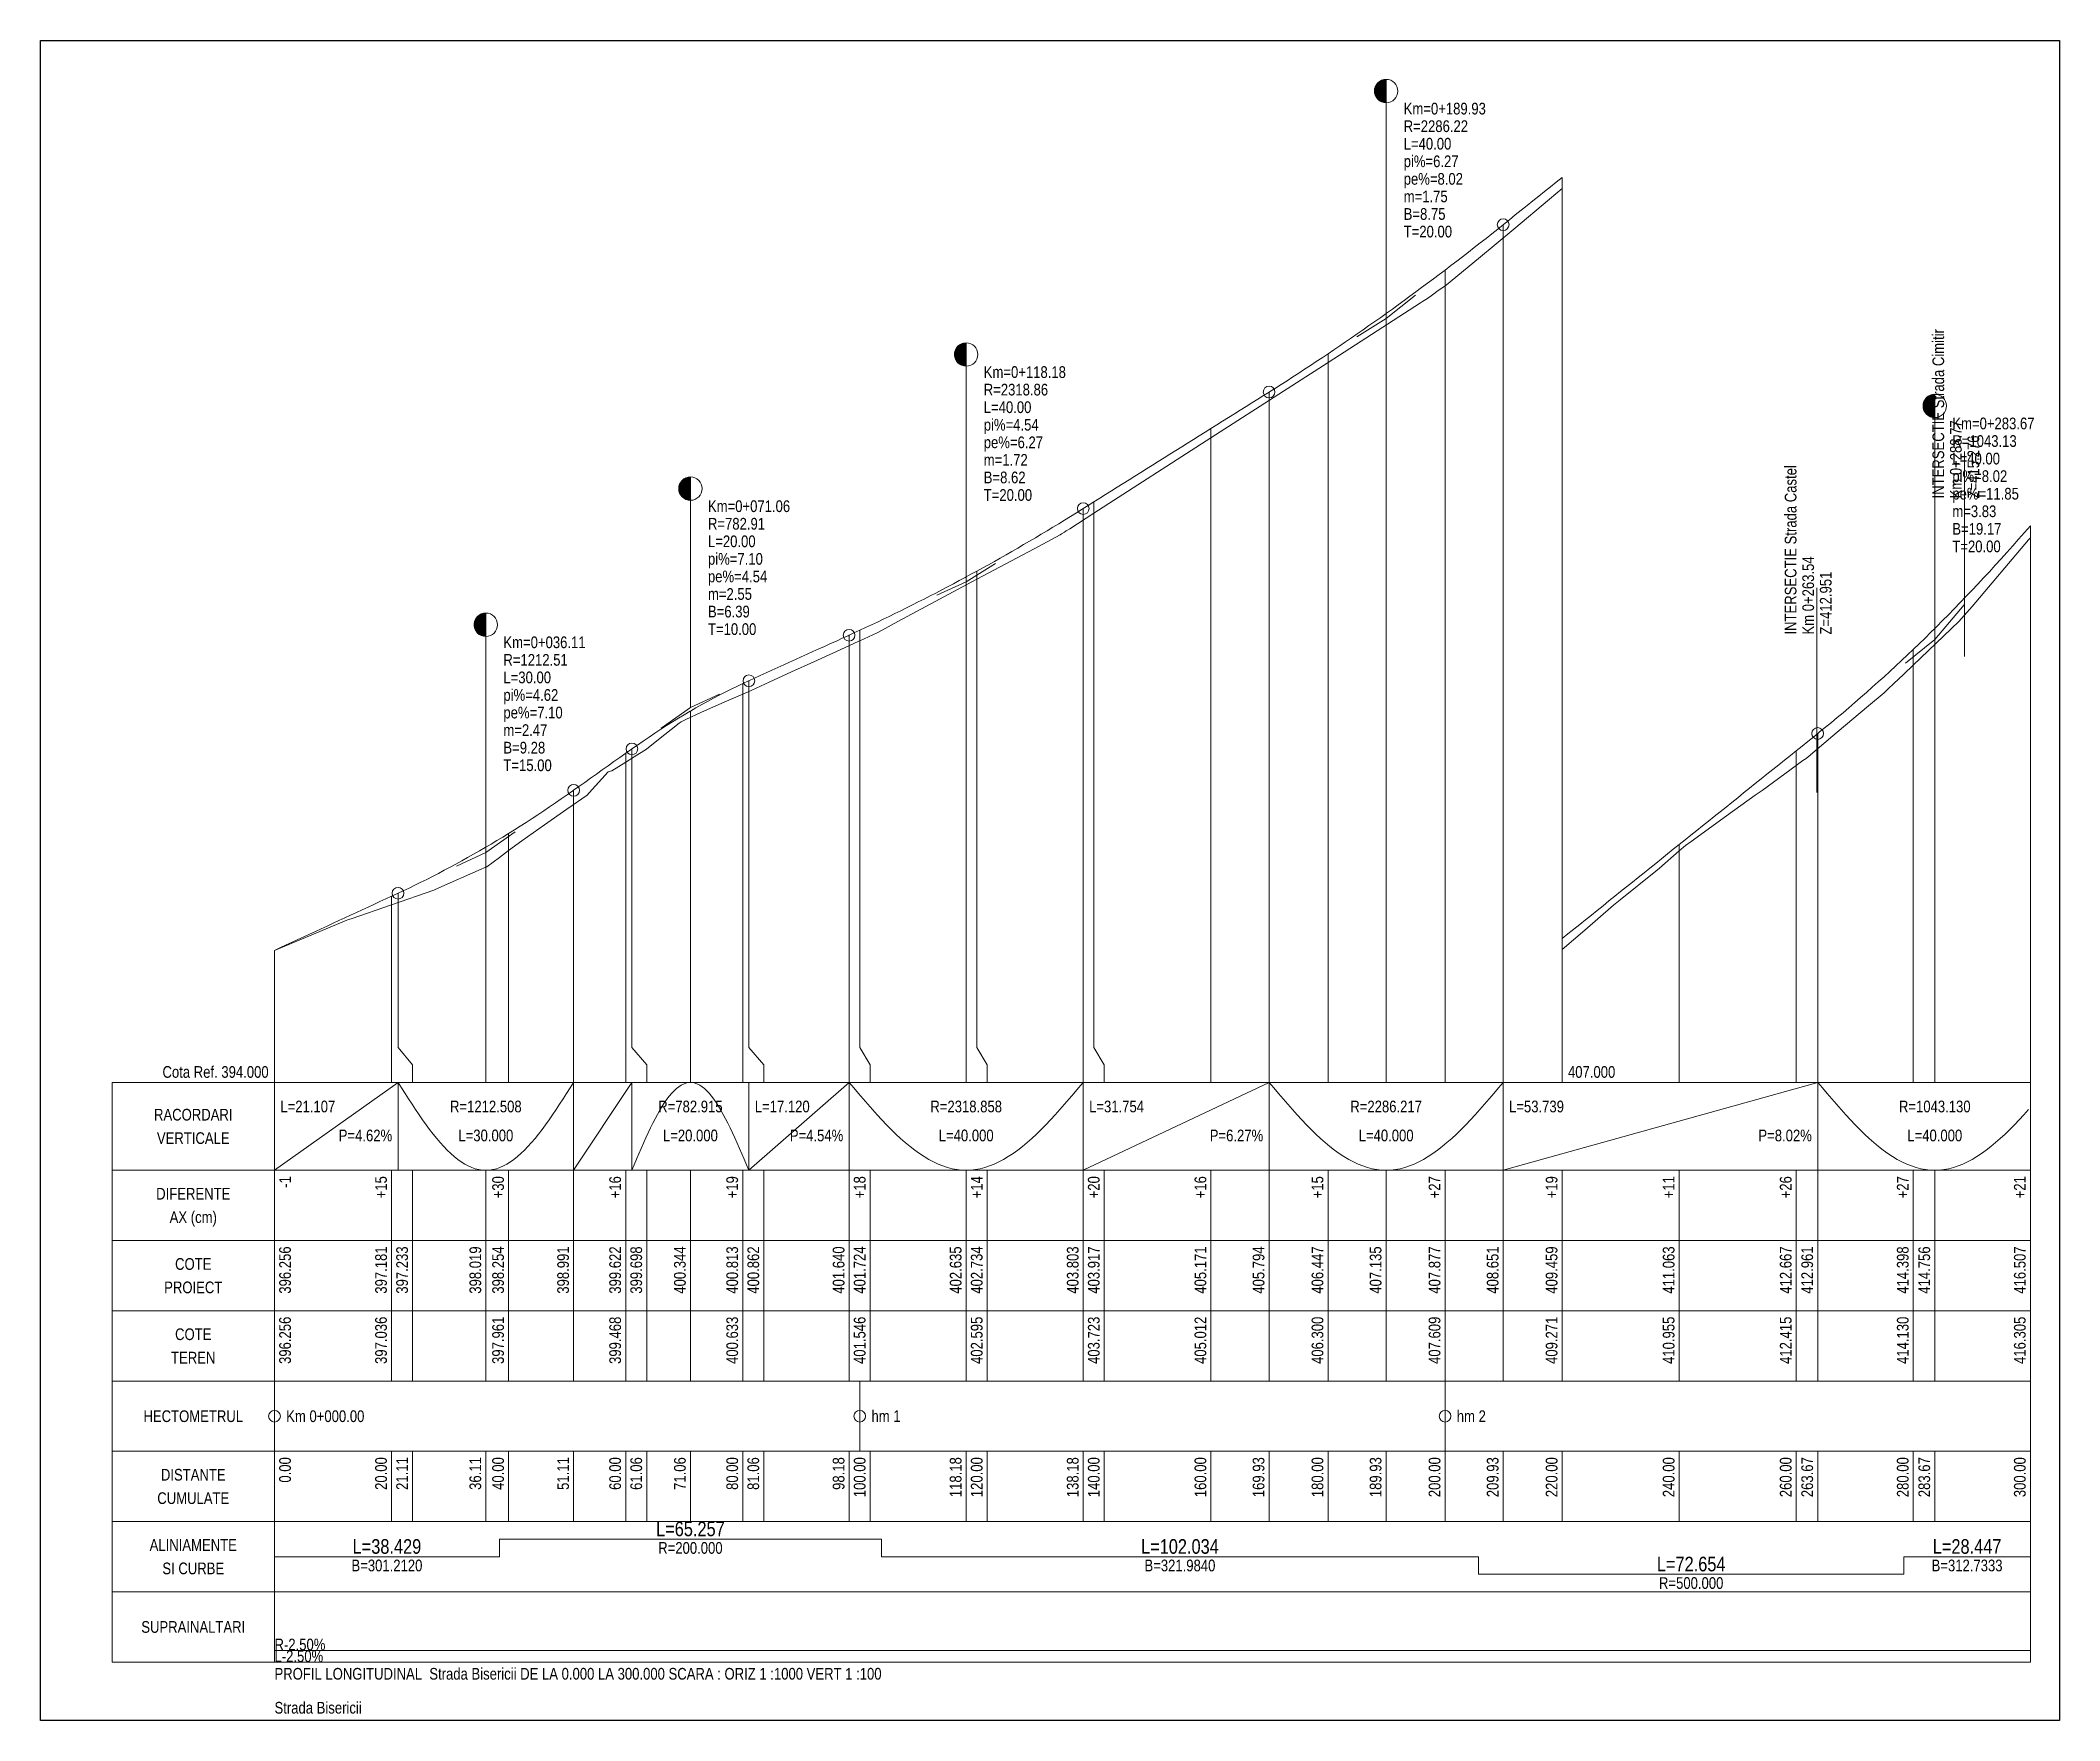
# Model space of a CAD drawing. Extents: x -600 to 1621, y -3670 to 287.
# Drawn here: x 0 to 345, y -734 to -447 of the extents above; entities that cross this region are included whole.
import ezdxf
from ezdxf.enums import TextEntityAlignment as Align

# ---------------------------------------------------------------- set-up
doc = ezdxf.new("R2010")
doc.units = 0
doc.layers.add('ARD-No Plot', color=7, linetype='Continuous', lineweight=0, plot=False)
doc.layers.add('Cartus', color=8, linetype='Continuous')
for name, color, linetype, lineweight in [('L-C. Ref', 7, 'Continuous', 0), ('L-cote-ex', 7, 'Continuous', 0), ('L-Cote-Pr', 7, 'Continuous', 0), ('L-Curbe', 7, 'Continuous', 0), ('L-Cut-Fill', 7, 'Continuous', 0), ('L-Design', 7, 'Continuous', 0), ('L-Exist', 7, 'Continuous', 0), ('L-Intersectii', 7, 'Continuous', 0), ('L-LINES', 7, 'Continuous', 0), ('L-Pante-Tran', 7, 'Continuous', 0), ('L-rac-Vert', 7, 'Continuous', 0), ('L-TEXT', 7, 'Continuous', 0)]:
    doc.layers.add(name, color=color, linetype=linetype, lineweight=lineweight)
doc.styles.add('Arial', font='arial.ttf', dxfattribs={"width": 0.8})

msp = doc.modelspace()

# ---------------------------------------------------------------- texts
at = {"layer": 'ARD-No Plot', "style": 'Arial', "width": 0.8}
msp.add_text('Strada Bisericii', height=2, dxfattribs=at).set_placement((40, -732.82))
at = {"layer": 'L-C. Ref', "style": 'Arial', "width": 0.8}
msp.add_text('Cota Ref. 394.000', height=2, dxfattribs=at).set_placement((39, -624.22), align=Align.RIGHT)
msp.add_text('407.000', height=2, dxfattribs=at).set_placement((261, -624.22))
at = {"layer": 'L-cote-ex', "style": 'Arial', "width": 0.8}
for s, p in [('396.256', (42.8, -665.02)), ('396.256', (42.8, -665.02)), ('396.256', (42.8, -665.02)), ('397.036', (59.2, -665.02)), ('397.961', (79.2, -665.02)), ('399.468', (99.2, -665.02)), ('400.633', (119.2, -665.02)), ('401.546', (140.98, -665.02)), ('402.595', (160.98, -665.02)), ('403.723', (180.98, -665.02)), ('405.012', (199.2, -665.02)), ('406.300', (219.2, -665.02)), ('407.609', (239.2, -665.02)), ('409.271', (259.2, -665.02)), ('410.955', (279.2, -665.02)), ('412.415', (299.2, -665.02)), ('414.130', (319.2, -665.02)), ('416.305', (339.2, -665.02))]:
    msp.add_text(s, height=2, rotation=90, dxfattribs=at).set_placement(p, align=Align.RIGHT)
at = {"layer": 'L-Cote-Pr', "style": 'Arial', "width": 0.8}
for s, p in [('COTE', (26.12, -657.02)), ('PROIECT', (26.12, -661.02))]:
    msp.add_text(s, height=2, dxfattribs=at).set_placement(p, align=Align.CENTER)
for s, p in [('396.256', (42.8, -653.02)), ('397.181', (59.2, -653.02)), ('397.233', (62.8, -653.02)), ('398.019', (75.31, -653.02)), ('398.254', (79.2, -653.02)), ('398.991', (90.31, -653.02)), ('399.622', (99.2, -653.02)), ('399.698', (102.8, -653.02)), ('400.344', (110.26, -653.02)), ('400.813', (119.2, -653.02)), ('400.862', (122.8, -653.02)), ('401.640', (137.38, -653.02)), ('401.724', (140.98, -653.02)), ('402.635', (157.38, -653.02)), ('402.734', (160.98, -653.02)), ('403.803', (177.38, -653.02)), ('403.917', (180.98, -653.02)), ('405.171', (199.2, -653.02)), ('405.794', (209.13, -653.02)), ('406.447', (219.2, -653.02)), ('407.135', (229.13, -653.02)), ('407.877', (239.2, -653.02)), ('408.651', (249.13, -653.02)), ('409.459', (259.2, -653.02)), ('411.063', (279.2, -653.02)), ('412.667', (299.2, -653.02)), ('412.961', (302.87, -653.02)), ('414.398', (319.2, -653.02)), ('414.756', (322.87, -653.02)), ('416.507', (339.2, -653.02))]:
    msp.add_text(s, height=2, rotation=90, dxfattribs=at).set_placement(p, align=Align.RIGHT)
at = {"layer": 'L-Cut-Fill', "style": 'Arial', "width": 0.8}
for s, p in [('-1', (42.8, -641.02)), ('+15', (59.2, -641.02)), ('+30', (79.2, -641.02)), ('+16', (99.2, -641.02)), ('+19', (119.2, -641.02)), ('+18', (140.98, -641.02)), ('+14', (160.98, -641.02)), ('+20', (180.98, -641.02)), ('+16', (199.2, -641.02)), ('+15', (219.2, -641.02)), ('+27', (239.2, -641.02)), ('+19', (259.2, -641.02)), ('+11', (279.2, -641.02)), ('+26', (299.2, -641.02)), ('+27', (319.2, -641.02)), ('+21', (339.2, -641.02))]:
    msp.add_text(s, height=2, rotation=90, dxfattribs=at).set_placement(p, align=Align.RIGHT)
for s, p in [('DIFERENTE', (26.12, -645.02)), ('AX (cm)', (26.12, -649.02))]:
    msp.add_text(s, height=2, dxfattribs=at).set_placement(p, align=Align.CENTER)
at = {"layer": 'L-Intersectii', "style": 'Arial', "width": 0.8}
for s, p in [('INTERSECTIE Strada Cimitir', (325.27, -525.26)), ('Km 0+288.77', (328.27, -525.26)), ('Z=415.276', (331.27, -525.26)), ('INTERSECTIE Strada Castel', (300.04, -548.51)), ('Km 0+263.54', (303.04, -548.51)), ('Z=412.951', (306.04, -548.51))]:
    msp.add_text(s, height=2, rotation=90, dxfattribs=at).set_placement(p)
at = {"layer": 'L-rac-Vert', "style": 'Arial', "width": 0.8}
for s, p in [('Km=0+189.93', (232.93, -459.67)), ('R=2286.22', (232.93, -462.67)), ('L=40.00', (232.93, -465.67)), ('pi%=6.27', (232.93, -468.67)), ('pe%=8.02', (232.93, -471.67)), ('m=1.75', (232.93, -474.67)), ('B=8.75', (232.93, -477.67)), ('T=20.00', (232.93, -480.67)), ('Km=0+118.18', (161.18, -504.67)), ('R=2318.86', (161.18, -507.67)), ('L=40.00', (161.18, -510.67)), ('pi%=4.54', (161.18, -513.67)), ('Km=0+283.67', (326.67, -513.45)), ('pe%=6.27', (161.18, -516.67)), ('R=1043.13', (326.67, -516.45)), ('L=40.00', (326.67, -519.45)), ('m=1.72', (161.18, -519.67)), ('B=8.62', (161.18, -522.67)), ('pi%=8.02', (326.67, -522.45)), ('T=20.00', (161.18, -525.67)), ('pe%=11.85', (326.67, -525.45)), ('Km=0+071.06', (114.06, -527.58)), ('m=3.83', (326.67, -528.45)), ('R=782.91', (114.06, -530.58)), ('B=19.17', (326.67, -531.45)), ('pi%=7.10', (114.06, -536.58)), ('L=20.00', (114.06, -533.58)), ('T=20.00', (326.67, -534.45)), ('pe%=4.54', (114.06, -539.58)), ('m=2.55', (114.06, -542.58)), ('B=6.39', (114.06, -545.58)), ('T=10.00', (114.06, -548.58)), ('Km=0+036.11', (79.11, -550.83)), ('R=1212.51', (79.11, -553.83)), ('L=30.00', (79.11, -556.83)), ('pi%=4.62', (79.11, -559.83)), ('pe%=7.10', (79.11, -562.83)), ('m=2.47', (79.11, -565.83)), ('B=9.28', (79.11, -568.83)), ('T=15.00', (79.11, -571.83)), ('L=21.107', (41, -630.12)), ('L=17.120', (122.06, -630.12)), ('L=31.754', (179.18, -630.12)), ('L=53.739', (250.93, -630.12))]:
    msp.add_text(s, height=2, dxfattribs=at).set_placement(p)
for s, p in [('RACORDARI', (26.12, -631.52)), ('R=1212.508', (76.11, -630.12)), ('R=782.915', (111.06, -630.12)), ('R=2318.858', (158.18, -630.12)), ('R=2286.217', (229.93, -630.12)), ('R=1043.130', (323.67, -630.12)), ('VERTICALE', (26.12, -635.52)), ('L=30.000', (76.11, -635.07)), ('L=20.000', (111.06, -635.07)), ('L=40.000', (158.18, -635.07)), ('L=40.000', (229.93, -635.07)), ('L=40.000', (323.67, -635.07))]:
    msp.add_text(s, height=2, dxfattribs=at).set_placement(p, align=Align.CENTER)
for s, p in [('P=4.62%', (60.11, -635.07)), ('P=4.54%', (137.18, -635.07)), ('P=6.27%', (208.93, -635.07)), ('P=8.02%', (302.67, -635.07))]:
    msp.add_text(s, height=2, dxfattribs=at).set_placement(p, align=Align.RIGHT)
at = {"layer": 'L-TEXT', "style": 'Arial', "width": 0.8}
for s, p in [('COTE', (26.12, -669.02)), ('TEREN', (26.12, -673.02)), ('HECTOMETRUL', (26.12, -683.02)), ('DISTANTE', (26.12, -693.02)), ('CUMULATE', (26.12, -697.02)), ('ALINIAMENTE', (26.12, -705.02)), ('SI CURBE', (26.12, -709.02)), ('SUPRAINALTARI', (26.12, -719.02))]:
    msp.add_text(s, height=2, dxfattribs=at).set_placement(p, align=Align.CENTER)
for s, p in [('Km 0+000.00', (42, -683.02)), ('hm 1', (142, -683.02)), ('hm 2', (242, -683.02)), ('R-2.50%', (40, -722.02)), ('L-2.50%', (40, -724.02)), ('PROFIL LONGITUDINAL  Strada Bisericii DE LA 0.000 LA 300.000 SCARA : ORIZ 1 :1000 VERT 1 :100', (40, -727.02))]:
    msp.add_text(s, height=2, dxfattribs=at).set_placement(p)
for s, p in [('0.00', (42.8, -689.02)), ('20.00', (59.2, -689.02)), ('21.11', (62.8, -689.02)), ('36.11', (75.31, -689.02)), ('40.00', (79.2, -689.02)), ('51.11', (90.31, -689.02)), ('60.00', (99.2, -689.02)), ('61.06', (102.8, -689.02)), ('71.06', (110.26, -689.02)), ('80.00', (119.2, -689.02)), ('81.06', (122.8, -689.02)), ('98.18', (137.38, -689.02)), ('100.00', (140.98, -689.02)), ('118.18', (157.38, -689.02)), ('120.00', (160.98, -689.02)), ('138.18', (177.38, -689.02)), ('140.00', (180.98, -689.02)), ('160.00', (199.2, -689.02)), ('169.93', (209.13, -689.02)), ('180.00', (219.2, -689.02)), ('189.93', (229.13, -689.02)), ('200.00', (239.2, -689.02)), ('209.93', (249.13, -689.02)), ('220.00', (259.2, -689.02)), ('240.00', (279.2, -689.02)), ('260.00', (299.2, -689.02)), ('263.67', (302.87, -689.02)), ('280.00', (319.2, -689.02)), ('283.67', (322.87, -689.02)), ('300.00', (339.2, -689.02))]:
    msp.add_text(s, height=2, rotation=90, dxfattribs=at).set_placement(p, align=Align.RIGHT)
for s, height, rotation, p in [('L=65.257', 2.5, 360, (111.06, -702.52)), ('L=38.429', 2.5, 0, (59.21, -705.52)), ('R=200.000', 2, 360, (111.06, -705.52)), ('L=102.034', 2.5, 360, (194.7, -705.52)), ('L=28.447', 2.5, 0, (329.19, -705.52)), ('B=301.2120', 2, 0, (59.21, -708.52)), ('B=321.9840', 2, 360, (194.7, -708.52)), ('L=72.654', 2.5, 360, (282.05, -708.52)), ('B=312.7333', 2, 0, (329.19, -708.52)), ('R=500.000', 2, 360, (282.05, -711.52))]:
    msp.add_text(s, height=height, rotation=rotation, dxfattribs=at).set_placement(p, align=Align.CENTER)

# ---------------------------------------------------------------- blocks, each defined once
blk = doc.blocks.new('A3_TRANSV_ALIN_TIRENA')
at = {"layer": 'Cartus'}
blk.add_lwpolyline([(0, 0), (0, 287), (345, 287), (345, 0)], close=True, dxfattribs=at)

# ---------------------------------------------------------------- linework, layer by layer
at = {"layer": 'L-Curbe'}
for p, q in [((78.43, -706.02), (78.43, -703.02)), ((78.43, -703.02), (143.69, -703.02)), ((143.69, -703.02), (143.69, -706.02)), ((40, -706.02), (78.43, -706.02)), ((143.69, -706.02), (245.72, -706.02)), ((245.72, -706.02), (245.72, -709.02)), ((318.37, -709.02), (318.37, -706.02)), ((318.37, -706.02), (340, -706.02)), ((245.72, -709.02), (318.37, -709.02))]:
    msp.add_line(p, q, dxfattribs=at)
at = {"layer": 'L-Design'}
for points in [[(40, -602.45), (41, -601.99), (42, -601.53), (43, -601.07), (44, -600.6), (45, -600.14), (46, -599.68), (47, -599.22), (48, -598.75), (49, -598.29), (50, -597.83), (51, -597.37), (52, -596.9), (53, -596.44), (54, -595.98), (55, -595.52), (56, -595.05), (57, -594.59), (58, -594.13), (59, -593.67), (60, -593.2), (61, -592.74), (61.11, -592.69), (62, -592.28), (63, -591.8), (64, -591.32), (65, -590.83), (66, -590.33), (67, -589.82), (68, -589.31), (69, -588.78), (70, -588.25), (71, -587.71), (72, -587.16), (73, -586.61), (74, -586.04), (75, -585.47), (76, -584.89), (76.11, -584.83), (77, -584.3), (78, -583.7), (79, -583.1), (80, -582.48), (81, -581.86), (82, -581.23), (83, -580.59), (84, -579.94), (85, -579.29), (86, -578.62), (87, -577.95), (88, -577.27), (89, -576.58), (90, -575.89), (91, -575.18), (91.11, -575.11), (92, -574.47), (93, -573.76), (94, -573.05), (95, -572.34), (96, -571.63), (97, -570.92), (98, -570.21), (99, -569.5), (100, -568.79), (101, -568.08), (101.06, -568.04), (102, -567.38), (103, -566.69), (104, -566.01), (105, -565.34), (106, -564.69), (107, -564.05), (108, -563.42), (109, -562.81), (110, -562.2), (111, -561.61), (111.06, -561.58), (112, -561.04), (113, -560.47), (114, -559.92), (115, -559.39), (116, -558.86), (117, -558.35), (118, -557.85), (119, -557.36), (120, -556.89), (121, -556.42), (121.06, -556.4), (122, -555.97), (123, -555.52), (124, -555.06), (125, -554.61), (126, -554.15), (127, -553.7), (128, -553.24), (129, -552.79), (130, -552.33), (131, -551.88), (132, -551.42), (133, -550.97), (134, -550.52), (135, -550.06), (136, -549.61), (137, -549.15), (138, -548.7), (138.18, -548.62), (139, -548.24), (140, -547.78), (141, -547.32), (142, -546.85), (143, -546.38), (144, -545.9), (145, -545.42), (146, -544.93), (147, -544.44), (148, -543.95), (149, -543.45), (150, -542.94), (151, -542.44), (152, -541.92), (153, -541.41), (154, -540.89), (155, -540.36), (156, -539.83), (157, -539.3), (158, -538.76), (158.18, -538.67), (159, -538.22), (160, -537.67), (161, -537.12), (162, -536.57), (163, -536.01), (164, -535.44), (165, -534.88), (166, -534.3), (167, -533.73), (168, -533.15), (169, -532.56), (170, -531.97), (171, -531.38), (172, -530.78), (173, -530.18), (174, -529.57), (175, -528.96), (176, -528.34), (177, -527.72), (178, -527.1), (178.18, -526.99), (179, -526.47), (180, -525.85), (181, -525.22), (182, -524.59), (183, -523.97), (184, -523.34), (185, -522.71), (186, -522.08), (187, -521.46), (188, -520.83), (189, -520.2), (190, -519.58), (191, -518.95), (192, -518.32), (193, -517.7), (194, -517.07), (195, -516.44), (196, -515.82), (197, -515.19), (198, -514.56), (199, -513.93), (200, -513.31), (201, -512.68), (202, -512.05), (203, -511.43), (204, -510.8), (205, -510.17), (206, -509.55), (207, -508.92), (208, -508.29), (209, -507.66), (209.93, -507.08), (210, -507.04), (211, -506.41), (212, -505.77), (213, -505.14), (214, -504.49), (215, -503.85), (216, -503.2), (217, -502.54), (218, -501.88), (219, -501.22), (220, -500.55), (221, -499.87), (222, -499.2), (223, -498.51), (224, -497.83), (225, -497.14), (226, -496.44), (227, -495.74), (228, -495.04), (229, -494.33), (229.93, -493.67), (230, -493.62), (231, -492.9), (232, -492.18), (233, -491.45), (234, -490.72), (235, -489.99), (236, -489.25), (237, -488.51), (238, -487.76), (239, -487.01), (240, -486.25), (241, -485.49), (242, -484.73), (243, -483.96), (244, -483.18), (245, -482.4), (246, -481.62), (247, -480.84), (248, -480.04), (249, -479.25), (249.93, -478.5), (250, -478.45), (251, -477.65), (252, -476.84), (253, -476.04), (254, -475.24), (255, -474.44), (256, -473.64), (257, -472.83), (258, -472.03), (259, -471.23), (260, -470.43)], [(260, -600.43), (261, -599.63), (262, -598.83), (263, -598.02), (264, -597.22), (265, -596.42), (266, -595.62), (267, -594.82), (268, -594.01), (269, -593.21), (270, -592.41), (271, -591.61), (272, -590.81), (273, -590), (274, -589.2), (275, -588.4), (276, -587.6), (277, -586.8), (278, -585.99), (279, -585.19), (280, -584.39), (281, -583.59), (282, -582.79), (283, -581.98), (284, -581.18), (285, -580.38), (286, -579.58), (287, -578.78), (288, -577.98), (289, -577.17), (290, -576.37), (291, -575.57), (292, -574.77), (293, -573.97), (294, -573.16), (295, -572.36), (296, -571.56), (297, -570.76), (298, -569.96), (299, -569.15), (300, -568.35), (301, -567.55), (302, -566.75), (303, -565.95), (303.67, -565.41), (304, -565.14), (305, -564.33), (306, -563.51), (307, -562.69), (308, -561.85), (309, -561), (310, -560.14), (311, -559.27), (312, -558.4), (313, -557.51), (314, -556.61), (315, -555.71), (316, -554.79), (317, -553.87), (318, -552.93), (319, -551.99), (320, -551.04), (321, -550.07), (322, -549.1), (323, -548.12), (323.67, -547.45), (324, -547.13), (325, -546.12), (326, -545.11), (327, -544.09), (328, -543.06), (329, -542.02), (330, -540.97), (331, -539.91), (332, -538.84), (333, -537.77), (334, -536.68), (335, -535.58), (336, -534.47), (337, -533.36), (338, -532.23), (339, -531.09), (340, -529.95)]]:
    msp.add_lwpolyline(points, dxfattribs=at)
at = {"layer": 'L-Exist'}
for p, q in [((257.83, -474.15), (260, -472.31)), ((251.77, -479.25), (257.83, -474.15)), ((245.72, -484.27), (251.77, -479.25)), ((240.25, -488.76), (245.72, -484.27)), ((237.84, -490.5), (238.8, -489.75)), ((238.8, -489.75), (239.6, -489.2)), ((239.6, -489.2), (240, -488.93)), ((240, -488.93), (240.25, -488.76)), ((220, -502.01), (235.78, -491.85)), ((235.78, -491.85), (236.16, -491.61)), ((236.16, -491.61), (236.99, -491.08)), ((236.99, -491.08), (237.84, -490.5)), ((200, -514.9), (220, -502.01)), ((180, -527.79), (200, -514.9)), ((175.87, -530.45), (180, -527.79)), ((174.45, -531.33), (174.96, -531.02)), ((174.96, -531.02), (175.29, -530.8)), ((175.29, -530.8), (175.87, -530.45)), ((160, -539.07), (169.77, -533.84)), ((169.77, -533.84), (174.22, -531.45)), ((174.22, -531.45), (174.45, -531.33)), ((330.05, -543.7), (339.71, -532.31)), ((339.71, -532.31), (340, -531.97)), ((146.5, -546.29), (160, -539.07)), ((327.8, -546.29), (330.05, -543.7)), ((140, -549.56), (142.98, -548.19)), ((142.98, -548.19), (143.69, -547.81)), ((143.69, -547.81), (146.5, -546.29)), ((320, -553.72), (327.8, -546.29)), ((132.17, -553.14), (136.01, -551.38)), ((136.01, -551.38), (139.85, -549.63)), ((139.85, -549.63), (140, -549.56)), ((124.49, -556.65), (128.33, -554.9)), ((128.33, -554.9), (132.17, -553.14)), ((316.61, -556.95), (318.37, -555.27)), ((318.37, -555.27), (320, -553.72)), ((116.82, -560.08), (120, -558.69)), ((120, -558.69), (120.65, -558.41)), ((120.65, -558.41), (120.81, -558.34)), ((120.81, -558.34), (124.49, -556.65)), ((312.32, -560.7), (315.01, -558.44)), ((315.01, -558.44), (315.79, -557.74)), ((315.79, -557.74), (316.61, -556.95)), ((110.26, -563.01), (112.98, -561.78)), ((112.98, -561.78), (116.82, -560.08)), ((307, -565.17), (312.32, -560.7)), ((105.3, -566.66), (109.14, -563.67)), ((109.14, -563.67), (109.49, -563.41)), ((109.49, -563.41), (110.26, -563.01)), ((302.04, -569.37), (306.27, -565.79)), ((306.27, -565.79), (307, -565.17)), ((101.46, -569.41), (103.54, -568.07)), ((103.54, -568.07), (105.3, -566.66)), ((93.78, -575.56), (97.02, -571.95)), ((97.02, -571.95), (97.61, -571.81)), ((97.61, -571.81), (97.62, -571.81)), ((97.62, -571.81), (100, -570.33)), ((100, -570.33), (101.46, -569.41)), ((294.16, -575.13), (300, -570.87)), ((300, -570.87), (300.21, -570.72)), ((300.21, -570.72), (301.15, -570.04)), ((301.15, -570.04), (301.43, -569.86)), ((301.43, -569.86), (301.67, -569.69)), ((301.67, -569.69), (302.04, -569.37)), ((89.94, -578.32), (93.45, -575.93)), ((93.45, -575.93), (93.78, -575.56)), ((288.1, -579.5), (293, -575.97)), ((293, -575.97), (294.16, -575.13)), ((86.11, -581), (89.94, -578.32)), ((282.05, -583.84), (288.1, -579.5)), ((82.27, -583.75), (86.11, -581)), ((78.43, -586.57), (80, -585.41)), ((80, -585.41), (82.27, -583.75)), ((276.62, -588.41), (280, -585.47)), ((280, -585.47), (281.07, -584.54)), ((281.07, -584.54), (282.05, -583.84)), ((68.09, -591.75), (75.31, -588.58)), ((75.31, -588.58), (75.8, -588.38)), ((75.8, -588.38), (76.26, -588.18)), ((76.26, -588.18), (78.43, -586.57)), ((269.94, -593.8), (275.99, -588.91)), ((275.99, -588.91), (276.62, -588.41)), ((60, -594.66), (67.2, -592.15)), ((67.2, -592.15), (68.09, -591.75)), ((53.11, -597.05), (60, -594.66)), ((263.88, -598.98), (268.8, -594.72)), ((268.8, -594.72), (269.94, -593.8)), ((40, -602.45), (52.37, -597.29)), ((52.37, -597.29), (52.65, -597.2)), ((52.65, -597.2), (52.86, -597.12)), ((52.86, -597.12), (53.11, -597.05)), ((260, -602.31), (263.88, -598.98)), ((40, -602.45), (40, -602.45)), ((40, -602.45), (40, -602.45))]:
    msp.add_line(p, q, dxfattribs=at)
at = {"layer": 'L-Intersectii'}
for p, q in [((328.77, -552.26), (328.77, -517.26)), ((303.54, -575.51), (303.54, -540.51))]:
    msp.add_line(p, q, dxfattribs=at)
at = {"layer": 'L-LINES'}
for p, q in [((260, -625.02), (260, -470.43)), ((249.93, -625.02), (249.93, -478.5)), ((240, -625.02), (240, -486.25)), ((229.93, -625.02), (229.93, -493.67)), ((220, -625.02), (220, -500.55)), ((209.93, -625.02), (209.93, -507.08)), ((200, -625.02), (200, -513.31)), ((178.18, -625.02), (178.18, -526.99)), ((180, -619.02), (180, -525.85)), ((340, -625.02), (340, -529.95)), ((160, -619.02), (160, -537.67)), ((158.18, -625.02), (158.18, -538.67)), ((140, -619.02), (140, -547.78)), ((323.67, -625.02), (323.67, -547.45)), ((138.18, -625.02), (138.18, -548.62)), ((320, -625.02), (320, -551.04)), ((120, -625.02), (120, -556.89)), ((121.06, -619.02), (121.06, -556.4)), ((111.06, -625.02), (111.06, -561.58)), ((303.67, -625.02), (303.67, -565.41)), ((100, -625.02), (100, -568.79)), ((101.06, -619.02), (101.06, -568.04)), ((300, -625.02), (300, -568.35)), ((91.11, -625.02), (91.11, -575.11)), ((80, -625.02), (80, -582.48)), ((76.11, -625.02), (76.11, -584.83)), ((280, -625.02), (280, -584.39)), ((60, -625.02), (60, -593.2)), ((61.11, -619.02), (61.11, -592.69)), ((40, -625.02), (40, -602.45)), ((63.6, -622.02), (61.11, -619.02)), ((103.6, -622.02), (101.06, -619.02)), ((123.6, -622.02), (121.06, -619.02)), ((141.78, -622.02), (140, -619.02)), ((161.78, -622.02), (160, -619.02)), ((181.78, -622.02), (180, -619.02)), ((63.6, -625.02), (63.6, -622.02)), ((103.6, -625.02), (103.6, -622.02)), ((123.6, -625.02), (123.6, -622.02)), ((141.78, -625.02), (141.78, -622.02)), ((161.78, -625.02), (161.78, -622.02)), ((181.78, -625.02), (181.78, -622.02)), ((12.24, -640.02), (12.24, -625.02)), ((12.24, -625.02), (40, -625.02)), ((40, -625.02), (340, -625.02)), ((40, -640.02), (40, -625.02)), ((340, -640.02), (340, -625.02)), ((12.24, -652.02), (12.24, -640.02)), ((12.24, -640.02), (40, -640.02)), ((40, -640.02), (12.24, -640.02)), ((40, -640.02), (340, -640.02)), ((40, -652.02), (40, -640.02)), ((40, -640.02), (340, -640.02)), ((40, -652.02), (40, -640.02)), ((60, -652.02), (60, -640.02)), ((63.6, -652.02), (63.6, -640.02)), ((76.11, -652.02), (76.11, -640.02)), ((80, -652.02), (80, -640.02)), ((91.11, -652.02), (91.11, -640.02)), ((100, -652.02), (100, -640.02)), ((103.6, -652.02), (103.6, -640.02)), ((111.06, -652.02), (111.06, -640.02)), ((120, -652.02), (120, -640.02)), ((123.6, -652.02), (123.6, -640.02)), ((138.18, -652.02), (138.18, -640.02)), ((141.78, -652.02), (141.78, -640.02)), ((158.18, -652.02), (158.18, -640.02)), ((161.78, -652.02), (161.78, -640.02)), ((178.18, -652.02), (178.18, -640.02)), ((181.78, -652.02), (181.78, -640.02)), ((200, -652.02), (200, -640.02)), ((209.93, -652.02), (209.93, -640.02)), ((220, -652.02), (220, -640.02)), ((229.93, -652.02), (229.93, -640.02)), ((240, -652.02), (240, -640.02)), ((249.93, -652.02), (249.93, -640.02)), ((260, -652.02), (260, -640.02)), ((280, -652.02), (280, -640.02)), ((300, -652.02), (300, -640.02)), ((303.67, -652.02), (303.67, -640.02)), ((320, -652.02), (320, -640.02)), ((323.67, -652.02), (323.67, -640.02)), ((340, -652.02), (340, -640.02)), ((340, -652.02), (340, -640.02)), ((12.24, -664.02), (12.24, -652.02)), ((12.24, -652.02), (40, -652.02)), ((40, -652.02), (12.24, -652.02)), ((40, -652.02), (340, -652.02)), ((40, -652.02), (340, -652.02)), ((40, -664.02), (40, -652.02)), ((60, -664.02), (60, -652.02)), ((63.6, -664.02), (63.6, -652.02)), ((76.11, -664.02), (76.11, -652.02)), ((80, -664.02), (80, -652.02)), ((91.11, -664.02), (91.11, -652.02)), ((100, -664.02), (100, -652.02)), ((103.6, -664.02), (103.6, -652.02)), ((111.06, -664.02), (111.06, -652.02)), ((120, -664.02), (120, -652.02)), ((123.6, -664.02), (123.6, -652.02)), ((138.18, -664.02), (138.18, -652.02)), ((141.78, -664.02), (141.78, -652.02)), ((158.18, -664.02), (158.18, -652.02)), ((161.78, -664.02), (161.78, -652.02)), ((178.18, -664.02), (178.18, -652.02)), ((181.78, -664.02), (181.78, -652.02)), ((200, -664.02), (200, -652.02)), ((209.93, -664.02), (209.93, -652.02)), ((220, -664.02), (220, -652.02)), ((229.93, -664.02), (229.93, -652.02)), ((240, -664.02), (240, -652.02)), ((249.93, -664.02), (249.93, -652.02)), ((260, -664.02), (260, -652.02)), ((280, -664.02), (280, -652.02)), ((300, -664.02), (300, -652.02)), ((303.67, -664.02), (303.67, -652.02)), ((320, -664.02), (320, -652.02)), ((323.67, -664.02), (323.67, -652.02)), ((340, -664.02), (340, -652.02)), ((12.24, -676.02), (12.24, -664.02)), ((12.24, -664.02), (40, -664.02)), ((40, -664.02), (12.24, -664.02)), ((40, -664.02), (340, -664.02)), ((40, -664.02), (340, -664.02)), ((40, -676.02), (40, -664.02)), ((60, -676.02), (60, -664.02)), ((63.6, -676.02), (63.6, -664.02)), ((76.11, -676.02), (76.11, -664.02)), ((80, -676.02), (80, -664.02)), ((91.11, -676.02), (91.11, -664.02)), ((100, -676.02), (100, -664.02)), ((103.6, -676.02), (103.6, -664.02)), ((111.06, -676.02), (111.06, -664.02)), ((120, -676.02), (120, -664.02)), ((123.6, -676.02), (123.6, -664.02)), ((138.18, -676.02), (138.18, -664.02)), ((141.78, -676.02), (141.78, -664.02)), ((158.18, -676.02), (158.18, -664.02)), ((161.78, -676.02), (161.78, -664.02)), ((178.18, -676.02), (178.18, -664.02)), ((181.78, -676.02), (181.78, -664.02)), ((200, -676.02), (200, -664.02)), ((209.93, -676.02), (209.93, -664.02)), ((220, -676.02), (220, -664.02)), ((229.93, -676.02), (229.93, -664.02)), ((240, -676.02), (240, -664.02)), ((249.93, -676.02), (249.93, -664.02)), ((260, -676.02), (260, -664.02)), ((280, -676.02), (280, -664.02)), ((300, -676.02), (300, -664.02)), ((303.67, -676.02), (303.67, -664.02)), ((320, -676.02), (320, -664.02)), ((323.67, -676.02), (323.67, -664.02)), ((340, -676.02), (340, -664.02)), ((12.24, -688.02), (12.24, -676.02)), ((12.24, -676.02), (40, -676.02)), ((40, -676.02), (12.24, -676.02)), ((40, -676.02), (340, -676.02)), ((40, -688.02), (40, -676.02)), ((40, -688.02), (40, -676.02)), ((40, -676.02), (340, -676.02)), ((140, -688.02), (140, -676.02)), ((240, -688.02), (240, -676.02)), ((340, -688.02), (340, -676.02)), ((12.24, -700.02), (12.24, -688.02)), ((12.24, -688.02), (40, -688.02)), ((40, -688.02), (12.24, -688.02)), ((40, -688.02), (340, -688.02)), ((40, -688.02), (340, -688.02)), ((40, -700.02), (40, -688.02)), ((60, -700.02), (60, -688.02)), ((63.6, -700.02), (63.6, -688.02)), ((76.11, -700.02), (76.11, -688.02)), ((80, -700.02), (80, -688.02)), ((91.11, -700.02), (91.11, -688.02)), ((100, -700.02), (100, -688.02)), ((103.6, -700.02), (103.6, -688.02)), ((111.06, -700.02), (111.06, -688.02)), ((120, -700.02), (120, -688.02)), ((123.6, -700.02), (123.6, -688.02)), ((138.18, -700.02), (138.18, -688.02)), ((141.78, -700.02), (141.78, -688.02)), ((158.18, -700.02), (158.18, -688.02)), ((161.78, -700.02), (161.78, -688.02)), ((178.18, -700.02), (178.18, -688.02)), ((181.78, -700.02), (181.78, -688.02)), ((200, -700.02), (200, -688.02)), ((209.93, -700.02), (209.93, -688.02)), ((220, -700.02), (220, -688.02)), ((229.93, -700.02), (229.93, -688.02)), ((240, -700.02), (240, -688.02)), ((249.93, -700.02), (249.93, -688.02)), ((260, -700.02), (260, -688.02)), ((280, -700.02), (280, -688.02)), ((300, -700.02), (300, -688.02)), ((303.67, -700.02), (303.67, -688.02)), ((320, -700.02), (320, -688.02)), ((323.67, -700.02), (323.67, -688.02)), ((340, -700.02), (340, -688.02)), ((12.24, -712.02), (12.24, -700.02)), ((12.24, -700.02), (40, -700.02)), ((40, -700.02), (12.24, -700.02)), ((40, -700.02), (340, -700.02)), ((40, -712.02), (40, -700.02)), ((40, -700.02), (340, -700.02)), ((340, -712.02), (340, -700.02)), ((12.24, -724.02), (12.24, -712.02)), ((12.24, -712.02), (40, -712.02)), ((40, -712.02), (12.24, -712.02)), ((40, -712.02), (340, -712.02)), ((40, -724.02), (40, -712.02)), ((40, -712.02), (340, -712.02)), ((340, -724.02), (340, -712.02)), ((40, -724.02), (12.24, -724.02)), ((40, -724.02), (340, -724.02))]:
    msp.add_line(p, q, dxfattribs=at)
for centre in [(40, -682.02), (140, -682.02), (240, -682.02)]:
    msp.add_circle(centre, 1, dxfattribs=at)
at = {"layer": 'L-Pante-Tran'}
for p, q in [((40, -722.02), (60, -722.02)), ((40, -722.02), (60, -722.02)), ((60, -722.02), (80, -722.02)), ((60, -722.02), (80, -722.02)), ((80, -722.02), (100, -722.02)), ((80, -722.02), (100, -722.02)), ((100, -722.02), (120, -722.02)), ((100, -722.02), (120, -722.02)), ((120, -722.02), (140, -722.02)), ((120, -722.02), (140, -722.02)), ((140, -722.02), (160, -722.02)), ((140, -722.02), (160, -722.02)), ((160, -722.02), (180, -722.02)), ((160, -722.02), (180, -722.02)), ((180, -722.02), (200, -722.02)), ((180, -722.02), (200, -722.02)), ((200, -722.02), (220, -722.02)), ((200, -722.02), (220, -722.02)), ((220, -722.02), (240, -722.02)), ((220, -722.02), (240, -722.02)), ((240, -722.02), (260, -722.02)), ((240, -722.02), (260, -722.02)), ((260, -722.02), (280, -722.02)), ((260, -722.02), (280, -722.02)), ((280, -722.02), (300, -722.02)), ((280, -722.02), (300, -722.02)), ((300, -722.02), (320, -722.02)), ((300, -722.02), (320, -722.02)), ((320, -722.02), (340, -722.02)), ((320, -722.02), (340, -722.02))]:
    msp.add_line(p, q, dxfattribs=at)
at = {"layer": 'L-rac-Vert'}
for p, q in [((227.96, -455.35), (227.96, -455.98)), ((227.97, -455.28), (227.97, -456.06)), ((227.99, -455.2), (227.99, -456.13)), ((228.01, -455.12), (228.01, -456.21)), ((228.03, -455.05), (228.03, -456.28)), ((228.06, -454.97), (228.06, -456.36)), ((228.08, -454.9), (228.08, -456.43)), ((228.12, -454.83), (228.12, -456.5)), ((228.15, -454.76), (228.15, -456.57)), ((228.19, -454.69), (228.19, -456.64)), ((228.23, -454.62), (228.23, -456.71)), ((228.27, -454.56), (228.27, -456.78)), ((228.31, -454.49), (228.31, -456.84)), ((228.36, -454.43), (228.36, -456.9)), ((228.41, -454.37), (228.41, -456.97)), ((228.46, -454.31), (228.46, -457.02)), ((228.52, -454.25), (228.52, -457.08)), ((228.57, -454.2), (228.57, -457.13)), ((228.63, -454.15), (228.63, -457.19)), ((228.69, -454.1), (228.69, -457.24)), ((228.76, -454.05), (228.76, -457.28)), ((228.82, -454), (228.82, -457.33)), ((228.89, -453.96), (228.89, -457.37)), ((228.95, -453.92), (228.95, -457.41)), ((229.02, -453.88), (229.02, -457.45)), ((229.09, -453.85), (229.09, -457.48)), ((229.17, -453.82), (229.17, -457.51)), ((229.24, -453.79), (229.24, -457.54)), ((229.31, -453.76), (229.31, -457.57)), ((229.39, -453.74), (229.39, -457.59)), ((229.47, -453.72), (229.47, -457.61)), ((229.54, -453.7), (229.54, -457.63)), ((229.62, -453.69), (229.62, -457.64)), ((229.7, -453.68), (229.7, -457.65)), ((229.78, -453.67), (229.78, -457.66)), ((229.85, -453.67), (229.85, -457.66)), ((229.93, -494.54), (229.93, -453.67)), ((227.93, -455.59), (227.93, -455.74)), ((227.94, -455.51), (227.94, -455.82)), ((227.95, -455.43), (227.95, -455.9)), ((229.93, -494.54), (234.93, -490.53)), ((224.93, -497.68), (229.93, -494.54)), ((156.23, -500.2), (156.23, -501.13)), ((156.25, -500.12), (156.25, -501.21)), ((156.28, -500.05), (156.28, -501.28)), ((156.3, -499.97), (156.3, -501.36)), ((156.33, -499.9), (156.33, -501.43)), ((156.36, -499.83), (156.36, -501.5)), ((156.4, -499.76), (156.4, -501.57)), ((156.43, -499.69), (156.43, -501.64)), ((156.47, -499.62), (156.47, -501.71)), ((156.52, -499.55), (156.52, -501.78)), ((156.56, -499.49), (156.56, -501.84)), ((156.61, -499.43), (156.61, -501.9)), ((156.66, -499.37), (156.66, -501.96)), ((156.71, -499.31), (156.71, -502.02)), ((156.76, -499.25), (156.76, -502.08)), ((156.82, -499.2), (156.82, -502.13)), ((156.88, -499.14), (156.88, -502.19)), ((156.94, -499.09), (156.94, -502.24)), ((157, -499.05), (157, -502.28)), ((157.07, -499), (157.07, -502.33)), ((157.13, -498.96), (157.13, -502.37)), ((157.2, -498.92), (157.2, -502.41)), ((157.27, -498.88), (157.27, -502.45)), ((157.34, -498.85), (157.34, -502.48)), ((157.41, -498.82), (157.41, -502.51)), ((157.49, -498.79), (157.49, -502.54)), ((157.56, -498.76), (157.56, -502.57)), ((157.64, -498.74), (157.64, -502.59)), ((157.71, -498.72), (157.71, -502.61)), ((157.79, -498.7), (157.79, -502.63)), ((157.87, -498.69), (157.87, -502.64)), ((157.94, -498.68), (157.94, -502.65)), ((158.02, -498.67), (158.02, -502.66)), ((158.1, -498.67), (158.1, -502.66)), ((158.18, -539.53), (158.18, -498.67)), ((156.18, -500.51), (156.18, -500.82)), ((156.18, -500.59), (156.18, -500.74)), ((156.19, -500.43), (156.19, -500.9)), ((156.2, -500.35), (156.2, -500.98)), ((156.22, -500.28), (156.22, -501.06)), ((321.67, -509.37), (321.67, -509.53)), ((321.68, -509.22), (321.68, -509.69)), ((321.68, -509.3), (321.68, -509.61)), ((321.7, -509.14), (321.7, -509.77)), ((321.71, -509.06), (321.71, -509.84)), ((321.73, -508.99), (321.73, -509.92)), ((321.75, -508.91), (321.75, -510)), ((321.77, -508.83), (321.77, -510.07)), ((321.79, -508.76), (321.79, -510.14)), ((321.82, -508.69), (321.82, -510.22)), ((321.85, -508.62), (321.85, -510.29)), ((321.89, -508.54), (321.89, -510.36)), ((321.93, -508.48), (321.93, -510.43)), ((321.97, -508.41), (321.97, -510.5)), ((322.01, -508.34), (322.01, -510.56)), ((322.05, -508.28), (322.05, -510.63)), ((322.1, -508.21), (322.1, -510.69)), ((322.15, -508.15), (322.15, -510.75)), ((322.2, -508.09), (322.2, -510.81)), ((322.26, -508.04), (322.26, -510.87)), ((322.31, -507.98), (322.31, -510.92)), ((322.37, -507.93), (322.37, -510.97)), ((322.43, -507.88), (322.43, -511.02)), ((322.5, -507.83), (322.5, -511.07)), ((322.56, -507.79), (322.56, -511.12)), ((322.63, -507.75), (322.63, -511.16)), ((322.69, -507.71), (322.69, -511.2)), ((322.76, -507.67), (322.76, -511.23)), ((322.83, -507.64), (322.83, -511.27)), ((322.91, -507.6), (322.91, -511.3)), ((322.98, -507.58), (322.98, -511.33)), ((323.05, -507.55), (323.05, -511.35)), ((323.13, -507.53), (323.13, -511.38)), ((323.2, -507.51), (323.2, -511.4)), ((323.28, -507.49), (323.28, -511.41)), ((323.36, -507.48), (323.36, -511.43)), ((323.44, -507.47), (323.44, -511.44)), ((323.51, -507.46), (323.51, -511.45)), ((323.59, -507.45), (323.59, -511.45)), ((323.67, -549.37), (323.67, -507.45)), ((109.06, -523.42), (109.06, -523.74)), ((109.06, -523.5), (109.06, -523.66)), ((109.07, -523.35), (109.07, -523.82)), ((109.08, -523.27), (109.08, -523.89)), ((109.1, -523.19), (109.1, -523.97)), ((109.11, -523.11), (109.11, -524.05)), ((109.13, -523.04), (109.13, -524.12)), ((109.16, -522.96), (109.16, -524.2)), ((109.18, -522.89), (109.18, -524.27)), ((109.21, -522.82), (109.21, -524.35)), ((109.24, -522.74), (109.24, -524.42)), ((109.28, -522.67), (109.28, -524.49)), ((109.31, -522.6), (109.31, -524.56)), ((109.35, -522.54), (109.35, -524.63)), ((109.4, -522.47), (109.4, -524.69)), ((109.44, -522.41), (109.44, -524.76)), ((109.49, -522.34), (109.49, -524.82)), ((109.54, -522.28), (109.54, -524.88)), ((109.59, -522.22), (109.59, -524.94)), ((109.64, -522.17), (109.64, -525)), ((109.7, -522.11), (109.7, -525.05)), ((109.76, -522.06), (109.76, -525.1)), ((109.82, -522.01), (109.82, -525.15)), ((109.88, -521.96), (109.88, -525.2)), ((109.95, -521.92), (109.95, -525.24)), ((110.01, -521.88), (110.01, -525.29)), ((110.08, -521.84), (110.08, -525.33)), ((110.15, -521.8), (110.15, -525.36)), ((110.22, -521.76), (110.22, -525.4)), ((110.29, -521.73), (110.29, -525.43)), ((110.37, -521.7), (110.37, -525.46)), ((110.44, -521.68), (110.44, -525.48)), ((110.52, -521.66), (110.52, -525.51)), ((110.59, -521.64), (110.59, -525.53)), ((110.67, -521.62), (110.67, -525.54)), ((110.75, -521.61), (110.75, -525.56)), ((110.82, -521.59), (110.82, -525.57)), ((110.9, -521.59), (110.9, -525.57)), ((110.98, -521.58), (110.98, -525.58)), ((111.06, -560.94), (111.06, -521.58)), ((158.18, -539.53), (163.18, -536.39)), ((153.18, -541.8), (158.18, -539.53)), ((75.13, -545.08), (75.13, -548.57)), ((75.2, -545.04), (75.2, -548.61)), ((75.27, -545.01), (75.27, -548.64)), ((75.34, -544.98), (75.34, -548.67)), ((75.41, -544.95), (75.41, -548.7)), ((75.49, -544.92), (75.49, -548.73)), ((75.56, -544.9), (75.56, -548.75)), ((75.64, -544.88), (75.64, -548.77)), ((75.72, -544.87), (75.72, -548.79)), ((75.79, -544.85), (75.79, -548.8)), ((75.87, -544.84), (75.87, -548.81)), ((75.95, -544.83), (75.95, -548.82)), ((76.03, -544.83), (76.03, -548.83)), ((76.11, -585.75), (76.11, -544.83)), ((323.67, -549.37), (328.67, -543.44)), ((74.11, -546.67), (74.11, -546.98)), ((74.11, -546.75), (74.11, -546.91)), ((74.12, -546.59), (74.12, -547.06)), ((74.13, -546.51), (74.13, -547.14)), ((74.15, -546.44), (74.15, -547.22)), ((74.16, -546.36), (74.16, -547.29)), ((74.18, -546.28), (74.18, -547.37)), ((74.2, -546.21), (74.2, -547.44)), ((74.23, -546.13), (74.23, -547.52)), ((74.26, -546.06), (74.26, -547.59)), ((74.29, -545.99), (74.29, -547.66)), ((74.33, -545.92), (74.33, -547.73)), ((74.36, -545.85), (74.36, -547.8)), ((74.4, -545.78), (74.4, -547.87)), ((74.44, -545.72), (74.44, -547.94)), ((74.49, -545.65), (74.49, -548)), ((74.54, -545.59), (74.54, -548.06)), ((74.59, -545.53), (74.59, -548.13)), ((74.64, -545.47), (74.64, -548.18)), ((74.69, -545.41), (74.69, -548.24)), ((74.75, -545.36), (74.75, -548.3)), ((74.81, -545.31), (74.81, -548.35)), ((74.87, -545.26), (74.87, -548.4)), ((74.93, -545.21), (74.93, -548.44)), ((75, -545.16), (75, -548.49)), ((75.06, -545.12), (75.06, -548.53)), ((318.67, -553.38), (323.67, -549.37)), ((111.06, -560.94), (116.06, -558.67)), ((106.06, -564.49), (111.06, -560.94)), ((76.11, -585.75), (81.11, -582.2)), ((71.11, -588.07), (76.11, -585.75)), ((40, -640.02), (40, -625.02)), ((40, -625.02), (40, -625.96)), ((40, -640.02), (61.11, -625.02)), ((40, -625.96), (40, -626.9)), ((40, -626.9), (40, -627.83)), ((40, -627.83), (40, -628.75)), ((61.11, -640.02), (61.11, -625.02)), ((61.71, -625.96), (61.11, -625.02)), ((62.31, -626.9), (61.71, -625.96)), ((62.91, -627.83), (62.31, -626.9)), ((63.51, -628.75), (62.91, -627.83)), ((89.31, -627.83), (88.71, -628.75)), ((89.91, -626.9), (89.31, -627.83)), ((90.51, -625.96), (89.91, -626.9)), ((91.11, -625.02), (90.51, -625.96)), ((91.11, -640.02), (91.11, -625.02)), ((91.11, -640.02), (101.06, -625.02)), ((101.06, -640.02), (101.06, -625.02)), ((107.06, -627.88), (106.66, -628.46)), ((107.46, -627.35), (107.06, -627.88)), ((107.86, -626.87), (107.46, -627.35)), ((108.26, -626.45), (107.86, -626.87)), ((108.66, -626.07), (108.26, -626.45)), ((109.06, -625.75), (108.66, -626.07)), ((109.46, -625.49), (109.06, -625.75)), ((109.86, -625.28), (109.46, -625.49)), ((110.26, -625.14), (109.86, -625.28)), ((110.66, -625.05), (110.26, -625.14)), ((111.06, -625.02), (110.66, -625.05)), ((111.46, -625.05), (111.06, -625.02)), ((111.86, -625.14), (111.46, -625.05)), ((112.26, -625.28), (111.86, -625.14)), ((112.66, -625.49), (112.26, -625.28)), ((113.06, -625.75), (112.66, -625.49)), ((113.46, -626.07), (113.06, -625.75)), ((113.86, -626.45), (113.46, -626.07)), ((114.26, -626.87), (113.86, -626.45)), ((114.66, -627.35), (114.26, -626.87)), ((115.06, -627.88), (114.66, -627.35)), ((115.46, -628.46), (115.06, -627.88)), ((121.06, -640.02), (121.06, -625.02)), ((121.06, -640.02), (138.18, -625.02)), ((138.18, -640.02), (138.18, -625.02)), ((138.98, -625.96), (138.18, -625.02)), ((139.78, -626.9), (138.98, -625.96)), ((140.58, -627.83), (139.78, -626.9)), ((141.38, -628.75), (140.58, -627.83)), ((175.78, -627.83), (174.98, -628.75)), ((176.58, -626.9), (175.78, -627.83)), ((177.38, -625.96), (176.58, -626.9)), ((178.18, -625.02), (177.38, -625.96)), ((178.18, -640.02), (178.18, -625.02)), ((178.18, -640.02), (209.93, -625.02)), ((209.93, -640.02), (209.93, -625.02)), ((210.73, -625.96), (209.93, -625.02)), ((211.53, -626.9), (210.73, -625.96)), ((212.33, -627.83), (211.53, -626.9)), ((213.13, -628.75), (212.33, -627.83)), ((247.53, -627.83), (246.73, -628.75)), ((248.33, -626.9), (247.53, -627.83)), ((249.13, -625.96), (248.33, -626.9)), ((249.93, -625.02), (249.13, -625.96)), ((249.93, -640.02), (249.93, -625.02)), ((249.93, -640.02), (303.67, -625.02)), ((303.67, -640.02), (303.67, -625.02)), ((304.47, -625.96), (303.67, -625.02)), ((305.27, -626.9), (304.47, -625.96)), ((306.07, -627.83), (305.27, -626.9)), ((306.87, -628.75), (306.07, -627.83)), ((40, -628.75), (40, -629.65)), ((40, -629.65), (40, -630.54)), ((40, -630.54), (40, -631.4)), ((64.11, -629.65), (63.51, -628.75)), ((64.71, -630.54), (64.11, -629.65)), ((65.31, -631.4), (64.71, -630.54)), ((87.51, -630.54), (86.91, -631.4)), ((88.11, -629.65), (87.51, -630.54)), ((88.71, -628.75), (88.11, -629.65)), ((105.06, -631.2), (104.66, -631.98)), ((105.46, -630.46), (105.06, -631.2)), ((105.86, -629.75), (105.46, -630.46)), ((106.26, -629.08), (105.86, -629.75)), ((106.66, -628.46), (106.26, -629.08)), ((115.86, -629.08), (115.46, -628.46)), ((116.26, -629.75), (115.86, -629.08)), ((116.66, -630.46), (116.26, -629.75)), ((117.06, -631.2), (116.66, -630.46)), ((117.46, -631.98), (117.06, -631.2)), ((142.18, -629.65), (141.38, -628.75)), ((142.98, -630.54), (142.18, -629.65)), ((143.78, -631.4), (142.98, -630.54)), ((173.38, -630.54), (172.58, -631.4)), ((174.18, -629.65), (173.38, -630.54)), ((174.98, -628.75), (174.18, -629.65)), ((213.93, -629.65), (213.13, -628.75)), ((214.73, -630.54), (213.93, -629.65)), ((215.53, -631.4), (214.73, -630.54)), ((245.13, -630.54), (244.33, -631.4)), ((245.93, -629.65), (245.13, -630.54)), ((246.73, -628.75), (245.93, -629.65)), ((307.67, -629.65), (306.87, -628.75)), ((308.47, -630.54), (307.67, -629.65)), ((309.27, -631.4), (308.47, -630.54)), ((338.87, -630.54), (338.07, -631.4)), ((339.67, -629.65), (338.87, -630.54)), ((40, -631.4), (40, -632.24)), ((40, -632.24), (40, -633.05)), ((40, -633.05), (40, -633.83)), ((40, -633.83), (40, -634.58)), ((40, -634.58), (40, -635.29)), ((65.91, -632.24), (65.31, -631.4)), ((66.51, -633.05), (65.91, -632.24)), ((67.11, -633.83), (66.51, -633.05)), ((67.71, -634.58), (67.11, -633.83)), ((68.31, -635.29), (67.71, -634.58)), ((84.51, -634.58), (83.91, -635.29)), ((85.11, -633.83), (84.51, -634.58)), ((85.71, -633.05), (85.11, -633.83)), ((86.31, -632.24), (85.71, -633.05)), ((86.91, -631.4), (86.31, -632.24)), ((103.46, -634.5), (103.06, -635.38)), ((103.86, -633.63), (103.46, -634.5)), ((104.26, -632.79), (103.86, -633.63)), ((104.66, -631.98), (104.26, -632.79)), ((117.86, -632.79), (117.46, -631.98)), ((118.26, -633.63), (117.86, -632.79)), ((118.66, -634.5), (118.26, -633.63)), ((119.06, -635.38), (118.66, -634.5)), ((144.58, -632.24), (143.78, -631.4)), ((145.38, -633.05), (144.58, -632.24)), ((146.18, -633.83), (145.38, -633.05)), ((146.98, -634.58), (146.18, -633.83)), ((147.78, -635.29), (146.98, -634.58)), ((169.38, -634.58), (168.58, -635.29)), ((170.18, -633.83), (169.38, -634.58)), ((170.98, -633.05), (170.18, -633.83)), ((171.78, -632.24), (170.98, -633.05)), ((172.58, -631.4), (171.78, -632.24)), ((216.33, -632.24), (215.53, -631.4)), ((217.13, -633.05), (216.33, -632.24)), ((217.93, -633.83), (217.13, -633.05)), ((218.73, -634.58), (217.93, -633.83)), ((219.53, -635.29), (218.73, -634.58)), ((241.13, -634.58), (240.33, -635.29)), ((241.93, -633.83), (241.13, -634.58)), ((242.73, -633.05), (241.93, -633.83)), ((243.53, -632.24), (242.73, -633.05)), ((244.33, -631.4), (243.53, -632.24)), ((310.07, -632.24), (309.27, -631.4)), ((310.87, -633.05), (310.07, -632.24)), ((311.67, -633.83), (310.87, -633.05)), ((312.47, -634.58), (311.67, -633.83)), ((313.27, -635.29), (312.47, -634.58)), ((334.87, -634.58), (334.07, -635.29)), ((335.67, -633.83), (334.87, -634.58)), ((336.47, -633.05), (335.67, -633.83)), ((337.27, -632.24), (336.47, -633.05)), ((338.07, -631.4), (337.27, -632.24)), ((40, -635.29), (40, -635.95)), ((40, -635.95), (40, -636.58)), ((40, -636.58), (40, -637.15)), ((40, -637.15), (40, -637.68)), ((40, -637.68), (40, -638.16)), ((40, -638.16), (40, -638.59)), ((68.91, -635.95), (68.31, -635.29)), ((69.51, -636.58), (68.91, -635.95)), ((70.11, -637.15), (69.51, -636.58)), ((70.71, -637.68), (70.11, -637.15)), ((71.31, -638.16), (70.71, -637.68)), ((71.91, -638.59), (71.31, -638.16)), ((80.91, -638.16), (80.31, -638.59)), ((81.51, -637.68), (80.91, -638.16)), ((82.11, -637.15), (81.51, -637.68)), ((82.71, -636.58), (82.11, -637.15)), ((83.31, -635.95), (82.71, -636.58)), ((83.91, -635.29), (83.31, -635.95)), ((101.86, -638.14), (101.46, -639.08)), ((102.26, -637.21), (101.86, -638.14)), ((102.66, -636.29), (102.26, -637.21)), ((103.06, -635.38), (102.66, -636.29)), ((119.46, -636.29), (119.06, -635.38)), ((119.86, -637.21), (119.46, -636.29)), ((120.26, -638.14), (119.86, -637.21)), ((120.66, -639.08), (120.26, -638.14)), ((148.58, -635.95), (147.78, -635.29)), ((149.38, -636.58), (148.58, -635.95)), ((150.18, -637.15), (149.38, -636.58)), ((150.98, -637.68), (150.18, -637.15)), ((151.78, -638.16), (150.98, -637.68)), ((152.58, -638.59), (151.78, -638.16)), ((164.58, -638.16), (163.78, -638.59)), ((165.38, -637.68), (164.58, -638.16)), ((166.18, -637.15), (165.38, -637.68)), ((166.98, -636.58), (166.18, -637.15)), ((167.78, -635.95), (166.98, -636.58)), ((168.58, -635.29), (167.78, -635.95)), ((220.33, -635.95), (219.53, -635.29)), ((221.13, -636.58), (220.33, -635.95)), ((221.93, -637.15), (221.13, -636.58)), ((222.73, -637.68), (221.93, -637.15)), ((223.53, -638.16), (222.73, -637.68)), ((224.33, -638.59), (223.53, -638.16)), ((236.33, -638.16), (235.53, -638.59)), ((237.13, -637.68), (236.33, -638.16)), ((237.93, -637.15), (237.13, -637.68)), ((238.73, -636.58), (237.93, -637.15)), ((239.53, -635.95), (238.73, -636.58)), ((240.33, -635.29), (239.53, -635.95)), ((314.07, -635.95), (313.27, -635.29)), ((314.87, -636.58), (314.07, -635.95)), ((315.67, -637.15), (314.87, -636.58)), ((316.47, -637.68), (315.67, -637.15)), ((317.27, -638.16), (316.47, -637.68)), ((318.07, -638.59), (317.27, -638.16)), ((330.07, -638.16), (329.27, -638.59)), ((330.87, -637.68), (330.07, -638.16)), ((331.67, -637.15), (330.87, -637.68)), ((332.47, -636.58), (331.67, -637.15)), ((333.27, -635.95), (332.47, -636.58)), ((334.07, -635.29), (333.27, -635.95)), ((40, -638.59), (40, -638.96)), ((40, -638.96), (40, -639.28)), ((40, -639.28), (40, -639.55)), ((40, -639.55), (40, -639.75)), ((40, -639.75), (40, -639.9)), ((40, -639.9), (40, -639.99)), ((40, -639.99), (40, -640.02)), ((72.51, -638.96), (71.91, -638.59)), ((73.11, -639.28), (72.51, -638.96)), ((73.71, -639.55), (73.11, -639.28)), ((74.31, -639.75), (73.71, -639.55)), ((74.91, -639.9), (74.31, -639.75)), ((75.51, -639.99), (74.91, -639.9)), ((76.11, -640.02), (75.51, -639.99)), ((76.71, -639.99), (76.11, -640.02)), ((77.31, -639.9), (76.71, -639.99)), ((77.91, -639.75), (77.31, -639.9)), ((78.51, -639.55), (77.91, -639.75)), ((79.11, -639.28), (78.51, -639.55)), ((79.71, -638.96), (79.11, -639.28)), ((80.31, -638.59), (79.71, -638.96)), ((101.46, -639.08), (101.06, -640.02)), ((121.06, -640.02), (120.66, -639.08)), ((153.38, -638.96), (152.58, -638.59)), ((154.18, -639.28), (153.38, -638.96)), ((154.98, -639.55), (154.18, -639.28)), ((155.78, -639.75), (154.98, -639.55)), ((156.58, -639.9), (155.78, -639.75)), ((157.38, -639.99), (156.58, -639.9)), ((158.18, -640.02), (157.38, -639.99)), ((158.98, -639.99), (158.18, -640.02)), ((159.78, -639.9), (158.98, -639.99)), ((160.58, -639.75), (159.78, -639.9)), ((161.38, -639.55), (160.58, -639.75)), ((162.18, -639.28), (161.38, -639.55)), ((162.98, -638.96), (162.18, -639.28)), ((163.78, -638.59), (162.98, -638.96)), ((225.13, -638.96), (224.33, -638.59)), ((225.93, -639.28), (225.13, -638.96)), ((226.73, -639.55), (225.93, -639.28)), ((227.53, -639.75), (226.73, -639.55)), ((228.33, -639.9), (227.53, -639.75)), ((229.13, -639.99), (228.33, -639.9)), ((229.93, -640.02), (229.13, -639.99)), ((230.73, -639.99), (229.93, -640.02)), ((231.53, -639.9), (230.73, -639.99)), ((232.33, -639.75), (231.53, -639.9)), ((233.13, -639.55), (232.33, -639.75)), ((233.93, -639.28), (233.13, -639.55)), ((234.73, -638.96), (233.93, -639.28)), ((235.53, -638.59), (234.73, -638.96)), ((318.87, -638.96), (318.07, -638.59)), ((319.67, -639.28), (318.87, -638.96)), ((320.47, -639.55), (319.67, -639.28)), ((321.27, -639.75), (320.47, -639.55)), ((322.07, -639.9), (321.27, -639.75)), ((322.87, -639.99), (322.07, -639.9)), ((323.67, -640.02), (322.87, -639.99)), ((324.47, -639.99), (323.67, -640.02)), ((325.27, -639.9), (324.47, -639.99)), ((326.07, -639.75), (325.27, -639.9)), ((326.87, -639.55), (326.07, -639.75)), ((327.67, -639.28), (326.87, -639.55)), ((328.47, -638.96), (327.67, -639.28)), ((329.27, -638.59), (328.47, -638.96))]:
    msp.add_line(p, q, dxfattribs=at)
for centre, radius in [((229.93, -455.67), 2), ((249.93, -478.5), 1), ((158.18, -500.67), 2), ((209.93, -507.08), 1), ((323.67, -509.45), 2), ((111.06, -523.58), 2), ((178.18, -526.99), 1), ((76.11, -546.83), 2), ((138.18, -548.62), 1), ((121.06, -556.4), 1), ((303.67, -565.41), 1), ((101.06, -568.04), 1), ((91.11, -575.11), 1), ((61.11, -592.69), 1)]:
    msp.add_circle(centre, radius, dxfattribs=at)

# ---------------------------------------------------------------- block references
at = {"layer": 'L-LINES'}
msp.add_blockref('A3_TRANSV_ALIN_TIRENA', (0, -734.02), dxfattribs=at)

msp.set_redraw_order([(e.dxf.handle, doc.entitydb.next_handle()) for e in msp.query("TEXT MTEXT ATTDEF DIMENSION ARC_DIMENSION")])  # texts and dimensions are drawn at this point

doc.saveas('drawing.dxf')
